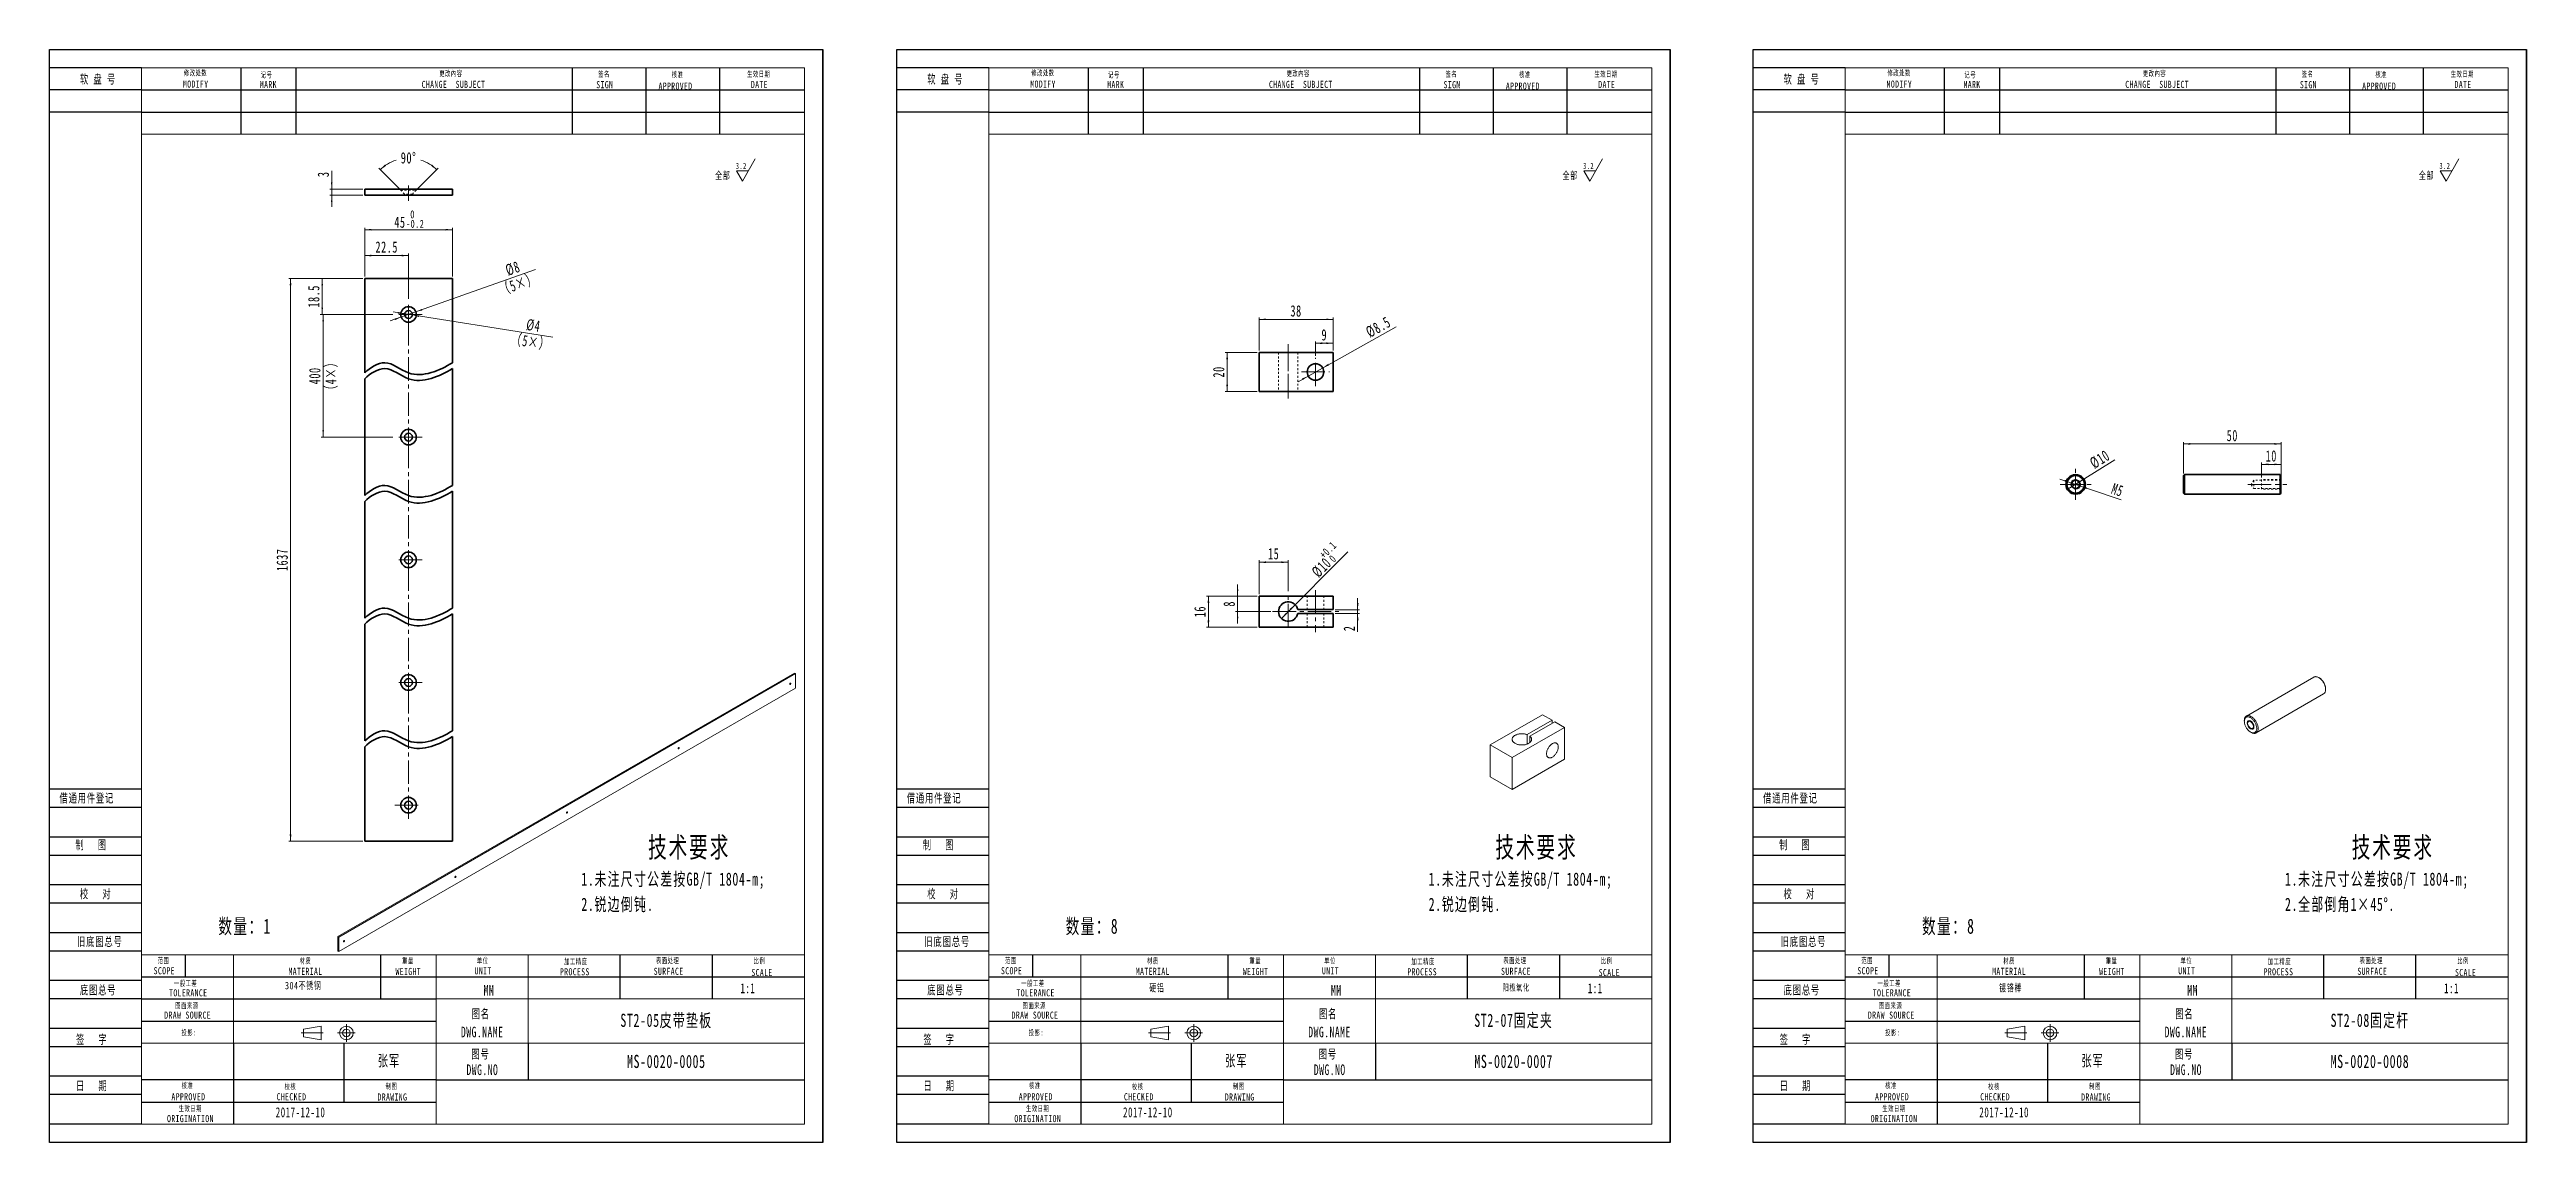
# Model space of a CAD drawing. Header units: millimetres. Extents: x 0 to 7581, y 0 to 561.
# Drawn here: x 1311 to 2582, y 0 to 561 of the extents above; entities that cross this region are included whole.
import ezdxf

# ---------------------------------------------------------------- set-up
doc = ezdxf.new("R2010")
doc.units = ezdxf.units.MM
for name, pattern in [('AD_LTYPE3 0 mm', [16, 11, -1, 1, -1, 1, -1]), ('AD_LTYPE6 0 mm', [12, 1, -1, 1, -1, 1, -1, 1, -1, 1, -1, 1, -1]), ('点画线', [18, 12, -2, 2, -2]), ('虚线', [2, 1, -1])]:
    doc.linetypes.add(name, pattern=pattern)
doc.layers.get('0').update_dxf_attribs({"lineweight": 35})
for name, color, linetype, lineweight in [('ACAD0', 7, 'Continuous', 0), ('ACADA-定位3-标高', 171, 'Continuous', 0), ('ACADA-构件3-柱砼', 9, 'Continuous', 0), ('ACADA-构件8-屋面', 7, 'Continuous', 0), ('EB0', 7, 'Continuous', 35), ('中心线层', 1, '点画线', 18), ('尺寸线层', 3, 'Continuous', 18), ('虚线层', 6, '虚线', 18)]:
    doc.layers.add(name, color=color, linetype=linetype, lineweight=lineweight)
doc.styles.add('标准', font='', dxfattribs={"width": 0.667})
doc.styles.get('标准').set_extended_font_data('宋体')
doc.dimstyles.new('标准', dxfattribs={"dimtxt": 5.779688, "dimasz": 3.5, "dimexe": 1, "dimexo": 1, "dimgap": 1.209086, "dimtad": 1, "dimdsep": 46, "dimtxsty": '标准', "dimblk": '_CAXARROW', "dimcen": 0, "dimdle": 6, "dimazin": 2, "dimtfac": 0.707107, "dimtdec": 3, "dimtmove": 0, "dimatfit": 3, "dimfxl": 1, "dimfrac": 2, "dimtolj": 1, "dimlwd": 18, "dimarcsym": 0})

msp = doc.modelspace()

# ---------------------------------------------------------------- texts
at = {"layer": 'ACADA-定位3-标高', "linetype": 'Continuous', "lineweight": 18, "line_spacing_factor": 1.15057, "style": '标准'}
for s, insert, char_height, width, attachment_point in [('\\T1.1;数量：1', (1397.588, 106.331), 7.7146, 38.95265, 7), ('\\T1.1;数量：8', (1832.458, 106.331), 7.7149, 39.4258, 7), ('\\T1.1;数量：8', (2271.934, 106.331), 7.7149, 39.4258, 7), ('\\T1.1;ST2-05皮带垫板', (1627.507, 62.364), 6.74297, 141.73595, 5), ('\\T1.1;ST2-07固定夹', (2062.377, 62.364), 6.74297, 141.73595, 5), ('\\T1.1;ST2-08固定杆', (2501.852, 62.364), 6.74297, 141.73595, 5), ('\\T1.1;MS-0020-0005', (1627.507, 41.576), 6.74297, 141.73595, 5), ('\\T1.1;MS-0020-0007', (2062.377, 41.576), 6.74297, 141.73595, 5), ('\\T1.1;MS-0020-0008', (2501.852, 41.576), 6.74297, 141.73595, 5), ('\\T1.1;2017-12-10', (1427.043, 12.895), 5.09884, 39.173, 7), ('\\T1.1;2017-12-10', (1861.913, 12.895), 5.09884, 39.173, 7), ('\\T1.1;2017-12-10', (2301.388, 12.895), 5.09884, 39.173, 7)]:
    msp.add_mtext(s, dxfattribs=dict(at, insert=insert, char_height=char_height, width=width, attachment_point=attachment_point))
at = {"layer": 'ACADA-定位3-标高', "linetype": 'AD_LTYPE3 0 mm', "lineweight": 0, "char_height": 5.0972, "width": 10.86809, "attachment_point": 7, "line_spacing_factor": 1.15057, "style": '标准'}
for insert in [(1665.548, 76.59), (2100.419, 76.59), (2539.894, 76.59)]:
    msp.add_mtext('\\T1.1;1:1', dxfattribs=dict(at, insert=insert))
at = {"layer": 'ACADA-构件8-屋面', "linetype": 'Continuous', "lineweight": 18, "line_spacing_factor": 1.15057, "style": '标准'}
for s, insert, char_height, width, attachment_point in [('\\T1.1;软 盘 号', (1326.546, 548.285), 4.55105, 24.99156, 1), ('\\T1.1;修改处数', (1385.89, 549.114), 2.9127, 20.72747, 5), ('\\T1.1;记号', (1422.366, 548.116), 2.9127, 14.51074, 5), ('\\T1.1;更改內容', (1516.936, 548.856), 2.9127, 39.39579, 5), ('\\T1.1;签名', (1595.532, 548.521), 2.9127, 14.51074, 5), ('\\T1.1;核准', (1633.261, 548.266), 2.9127, 18.65925, 5), ('\\T1.1;生效日期', (1674.939, 548.518), 2.9127, 16.57895, 5), ('\\T1.1;软 盘 号', (1761.416, 548.285), 4.55105, 24.99156, 1), ('\\T1.1;修改处数', (1820.76, 549.114), 2.9127, 20.72747, 5), ('\\T1.1;记号', (1857.236, 548.116), 2.9127, 14.51074, 5), ('\\T1.1;更改內容', (1951.806, 548.856), 2.9127, 39.39579, 5), ('\\T1.1;签名', (2030.402, 548.521), 2.9127, 14.51074, 5), ('\\T1.1;核准', (2068.131, 548.266), 2.9127, 18.65925, 5), ('\\T1.1;生效日期', (2109.81, 548.518), 2.9127, 16.57895, 5), ('\\T1.1;软 盘 号', (2200.891, 548.285), 4.55105, 24.99156, 1), ('\\T1.1;修改处数', (2260.235, 549.114), 2.9127, 20.72747, 5), ('\\T1.1;记号', (2296.711, 548.116), 2.9127, 14.51074, 5), ('\\T1.1;更改內容', (2391.282, 548.856), 2.9127, 39.39579, 5), ('\\T1.1;签名', (2469.877, 548.521), 2.9127, 14.51074, 5), ('\\T1.1;核准', (2507.606, 548.266), 2.9127, 18.65925, 5), ('\\T1.1;生效日期', (2549.285, 548.518), 2.9127, 16.57895, 5), ('\\T1.1;MODIFY', (1385.992, 543.49), 3.64084, 16.59104, 5), ('\\T1.1;MARK', (1423.275, 543.267), 3.6408, 12.44253, 5), ('\\T1.1;CHANGE  SUBJECT', (1518.291, 543.344), 3.64084, 35.25937, 5), ('\\T1.1;SIGN', (1595.917, 543.177), 3.6408, 12.44253, 5), ('\\T1.1;APPROVED', (1632.227, 542.467), 3.64084, 16.59104, 5), ('\\T1.1;DATE', (1675.307, 543.344), 3.6408, 12.44253, 5), ('\\T1.1;MODIFY', (1820.863, 543.49), 3.64084, 16.59104, 5), ('\\T1.1;MARK', (1858.145, 543.267), 3.6408, 12.44253, 5), ('\\T1.1;CHANGE  SUBJECT', (1953.161, 543.344), 3.64084, 35.25937, 5), ('\\T1.1;SIGN', (2030.787, 543.177), 3.6408, 12.44253, 5), ('\\T1.1;APPROVED', (2067.097, 542.467), 3.64084, 16.59104, 5), ('\\T1.1;DATE', (2110.177, 543.344), 3.6408, 12.44253, 5), ('\\T1.1;MODIFY', (2260.338, 543.49), 3.64084, 16.59104, 5), ('\\T1.1;MARK', (2297.621, 543.267), 3.6408, 12.44253, 5), ('\\T1.1;CHANGE  SUBJECT', (2392.636, 543.344), 3.64084, 35.25937, 5), ('\\T1.1;SIGN', (2470.262, 543.177), 3.6408, 12.44253, 5), ('\\T1.1;APPROVED', (2506.572, 542.467), 3.64084, 16.59104, 5), ('\\T1.1;DATE', (2549.652, 543.344), 3.6408, 12.44253, 5), ('\\T1.1;借通用件登记', (1316.059, 179.11), 4.55105, 42.94074, 1), ('\\T1.1;借通用件登记', (1750.93, 179.11), 4.55105, 42.94074, 1), ('\\T1.1;借通用件登记', (2190.405, 179.11), 4.55105, 42.94074, 1), ('\\T1.1;制   图', (1324.254, 155.128), 4.55105, 24.99156, 1), ('\\T1.1;制   图', (1759.124, 155.128), 4.55105, 24.99156, 1), ('\\T1.1;制   图', (2198.599, 155.128), 4.55105, 24.99156, 1), ('\\T1.1;校   对', (1326.546, 129.942), 4.55105, 24.99156, 1), ('\\T1.1;校   对', (1761.416, 129.942), 4.55105, 24.99156, 1), ('\\T1.1;校   对', (2200.891, 129.942), 4.55105, 24.99156, 1), ('\\T1.1;旧底图总号', (1325.081, 105.419), 4.55105, 71.28793, 1), ('\\T1.1;旧底图总号', (1759.952, 105.419), 4.55105, 71.28793, 1), ('\\T1.1;旧底图总号', (2199.427, 105.419), 4.55105, 71.28793, 1), ('\\T1.1;SCOPE', (1369.859, 88.179), 3.64084, 10.49631, 5), ('\\T1.1;范围', (1369.465, 93.271), 2.9127, 9.1903, 5), ('\\T1.1;MATERIAL', (1442.315, 87.895), 3.64084, 15.39209, 5), ('\\T1.1;材质', (1442.308, 93.143), 2.9127, 15.00191, 5), ('\\T1.1;WEIGHT', (1495.063, 87.823), 3.64084, 15.29033, 5), ('\\T1.1;重量', (1494.888, 93.156), 2.9127, 16.93912, 5), ('\\T1.1;UNIT', (1533.493, 88.156), 3.6408, 11.00889, 5), ('\\T1.1;单位', (1533.271, 93.24), 2.9127, 13.06471, 5), ('\\T1.1;PROCESS', (1580.559, 87.631), 3.64084, 14.67599, 5), ('\\T1.1;加工精度', (1581.038, 92.758), 2.9127, 18.38439, 5), ('\\T1.1;表面处理', (1628.174, 93.309), 2.9127, 18.38439, 5), ('\\T1.1;SURFACE', (1628.686, 87.889), 3.64084, 14.57424, 5), ('\\T1.1;SCALE', (1676.62, 87.266), 3.64084, 15.13391, 5), ('\\T1.1;比例', (1675.275, 93.184), 2.9127, 16.69126, 5), ('\\T1.1;SCOPE', (1804.73, 88.179), 3.64084, 10.49631, 5), ('\\T1.1;范围', (1804.335, 93.271), 2.9127, 9.1903, 5), ('\\T1.1;MATERIAL', (1877.186, 87.895), 3.64084, 15.39209, 5), ('\\T1.1;材质', (1877.178, 93.143), 2.9127, 15.00191, 5), ('\\T1.1;WEIGHT', (1929.933, 87.823), 3.64084, 15.29033, 5), ('\\T1.1;重量', (1929.758, 93.156), 2.9127, 16.93912, 5), ('\\T1.1;UNIT', (1968.363, 88.156), 3.6408, 11.00889, 5), ('\\T1.1;单位', (1968.141, 93.24), 2.9127, 13.06471, 5), ('\\T1.1;PROCESS', (2015.429, 87.631), 3.64084, 14.67599, 5), ('\\T1.1;加工精度', (2015.908, 92.758), 2.9127, 18.38439, 5), ('\\T1.1;表面处理', (2063.045, 93.309), 2.9127, 18.38439, 5), ('\\T1.1;SURFACE', (2063.557, 87.889), 3.64084, 14.57424, 5), ('\\T1.1;SCALE', (2111.49, 87.266), 3.64084, 15.13391, 5), ('\\T1.1;比例', (2110.146, 93.184), 2.9127, 16.69126, 5), ('\\T1.1;SCOPE', (2244.205, 88.179), 3.64084, 10.49631, 5), ('\\T1.1;范围', (2243.81, 93.271), 2.9127, 9.1903, 5), ('\\T1.1;MATERIAL', (2316.661, 87.895), 3.64084, 15.39209, 5), ('\\T1.1;材质', (2316.653, 93.143), 2.9127, 15.00191, 5), ('\\T1.1;WEIGHT', (2369.409, 87.823), 3.64084, 15.29033, 5), ('\\T1.1;重量', (2369.233, 93.156), 2.9127, 16.93912, 5), ('\\T1.1;UNIT', (2407.838, 88.156), 3.6408, 11.00889, 5), ('\\T1.1;单位', (2407.617, 93.24), 2.9127, 13.06471, 5), ('\\T1.1;PROCESS', (2454.904, 87.631), 3.64084, 14.67599, 5), ('\\T1.1;加工精度', (2455.383, 92.758), 2.9127, 18.38439, 5), ('\\T1.1;表面处理', (2502.52, 93.309), 2.9127, 18.38439, 5), ('\\T1.1;SURFACE', (2503.032, 87.889), 3.64084, 14.57424, 5), ('\\T1.1;SCALE', (2550.965, 87.266), 3.64084, 15.13391, 5), ('\\T1.1;比例', (2549.621, 93.184), 2.9127, 16.69126, 5), ('\\T1.1;底图总号', (1326.546, 80.562), 4.5511, 24.99156, 1), ('\\T1.1;TOLERANCE', (1382.171, 76.814), 3.64084, 18.44864, 5), ('\\T1.1;一般工差', (1380.785, 81.591), 2.9127, 20.32159, 5), ('\\T1.1;   MM', (1532.379, 78.184), 5.46126, 22.34339, 5), ('\\T1.1;底图总号', (1761.416, 80.562), 4.5511, 24.99156, 1), ('\\T1.1;TOLERANCE', (1817.041, 76.814), 3.64084, 18.44864, 5), ('\\T1.1;一般工差', (1815.656, 81.591), 2.9127, 20.32159, 5), ('\\T1.1;   MM', (1967.25, 78.184), 5.46126, 22.34339, 5), ('\\T1.1;底图总号', (2200.891, 80.562), 4.5511, 24.99156, 1), ('\\T1.1;TOLERANCE', (2256.517, 76.814), 3.64084, 18.44864, 5), ('\\T1.1;一般工差', (2255.131, 81.591), 2.9127, 20.32159, 5), ('\\T1.1;   MM', (2406.725, 78.184), 5.46126, 22.34339, 5), ('\\T1.1;图面来源', (1381.476, 70.151), 2.9127, 24.196, 5), ('\\T1.1;图名', (1532.247, 65.83), 4.5511, 13.78546, 5), ('\\T1.1;图面来源', (1816.347, 70.151), 2.9127, 24.196, 5), ('\\T1.1;图名', (1967.117, 65.83), 4.5511, 13.78546, 5), ('\\T1.1;图面来源', (2255.822, 70.151), 2.9127, 24.196, 5), ('\\T1.1;图名', (2406.593, 65.83), 4.5511, 13.78546, 5), ('\\T1.1;签   字', (1324.565, 55.194), 4.55105, 24.99156, 1), ('\\T1.1;投影:', (1382.536, 56.283), 2.9127, 108.913, 5), ('\\T1.1;签   字', (1759.435, 55.194), 4.55105, 24.99156, 1), ('\\T1.1;投影:', (1817.407, 56.283), 2.9127, 108.913, 5), ('\\T1.1;签   字', (2198.911, 55.194), 4.55105, 24.99156, 1), ('\\T1.1;投影:', (2256.882, 56.283), 2.9127, 108.913, 5), ('\\T1.1;张军', (1485.177, 41.665), 5.772, 75.59251, 5), ('\\T1.1;图号', (1532.115, 45.122), 4.5511, 22.50287, 5), ('\\T1.1;张军', (1920.047, 41.665), 5.772, 75.59251, 5), ('\\T1.1;图号', (1966.985, 45.122), 4.5511, 22.50287, 5), ('\\T1.1;张军', (2359.523, 41.665), 5.772, 75.59251, 5), ('\\T1.1;图号', (2406.461, 45.122), 4.5511, 22.50287, 5), ('\\T1.1;日   期', (1324.565, 31.382), 4.55105, 24.99156, 1), ('\\T1.1;核准', (1381.695, 29.074), 2.9127, 16.93912, 5), ('\\T1.1;校核', (1434.544, 28.576), 2.9127, 15.00191, 5), ('\\T1.1;制图', (1486.418, 28.702), 2.9127, 18.87632, 5), ('\\T1.1;日   期', (1759.435, 31.382), 4.55105, 24.99156, 1), ('\\T1.1;核准', (1816.565, 29.074), 2.9127, 16.93912, 5), ('\\T1.1;校核', (1869.415, 28.576), 2.9127, 15.00191, 5), ('\\T1.1;制图', (1921.288, 28.702), 2.9127, 18.87632, 5), ('\\T1.1;日   期', (2198.911, 31.382), 4.55105, 24.99156, 1), ('\\T1.1;核准', (2256.04, 29.074), 2.9127, 16.93912, 5), ('\\T1.1;校核', (2308.89, 28.576), 2.9127, 15.00191, 5), ('\\T1.1;制图', (2360.764, 28.702), 2.9127, 18.87632, 5), ('\\T1.1;ORIGINATION', (1383.264, 12.239), 3.64084, 20.5743, 5), ('\\T1.1;APPROVED', (1382.234, 23.463), 3.64084, 17.02023, 5), ('\\T1.1;生效日期', (1383.228, 17.29), 2.9127, 24.196, 5), ('\\T1.1;CHECKED', (1435.131, 23.463), 3.64084, 14.67599, 5), ('\\T1.1;DRAWING', (1486.931, 23.338), 3.64084, 14.1672, 5), ('\\T1.1;ORIGINATION', (1818.134, 12.239), 3.64084, 20.5743, 5), ('\\T1.1;APPROVED', (1817.104, 23.463), 3.64084, 17.02023, 5), ('\\T1.1;生效日期', (1818.099, 17.29), 2.9127, 24.196, 5), ('\\T1.1;CHECKED', (1870.001, 23.463), 3.64084, 14.67599, 5), ('\\T1.1;DRAWING', (1921.802, 23.338), 3.64084, 14.1672, 5), ('\\T1.1;ORIGINATION', (2257.609, 12.239), 3.64084, 20.5743, 5), ('\\T1.1;APPROVED', (2256.579, 23.463), 3.64084, 17.02023, 5), ('\\T1.1;生效日期', (2257.574, 17.29), 2.9127, 24.196, 5), ('\\T1.1;CHECKED', (2309.477, 23.463), 3.64084, 14.67599, 5), ('\\T1.1;DRAWING', (2361.277, 23.338), 3.64084, 14.1672, 5)]:
    msp.add_mtext(s, dxfattribs=dict(at, insert=insert, char_height=char_height, width=width, attachment_point=attachment_point))
at = {"layer": '尺寸线层', "linetype": 'Continuous', "lineweight": 18, "line_spacing_factor": 1.15057, "style": '标准'}
for s, insert, char_height, width, attachment_point in [('\\T1.1;技术要求', (1618.114, 156.922), 10.5373, 72.72313, 1), ('\\T1.1;技术要求', (2052.984, 156.922), 10.5373, 72.72313, 1), ('\\T1.1;技术要求', (2492.46, 156.922), 10.5373, 72.72313, 1), ('\\T1.1;1.未注尺寸公差按GB/T 1804-m;\\P2.锐边倒钝.', (1583.884, 138.634), 6.74297, 128.95196, 1), ('\\T1.1;1.未注尺寸公差按GB/T 1804-m;\\P2.锐边倒钝.', (2018.754, 138.634), 6.74297, 128.95196, 1), ('\\T1.1;1.未注尺寸公差按GB/T 1804-m;\\P2.全部倒角1×45%%D.', (2458.23, 138.634), 6.74297, 128.95196, 1), ('\\T1.1;304不锈钢', (1441.202, 80.37), 3.84831, 40.53202, 5), ('\\T1.1;硬铝', (1879.275, 79.192), 3.8483, 40.53202, 5), ('\\T1.1;阳极氧化', (2063.672, 79.372), 3.3715, 47.24532, 5), ('\\T1.1;镀铬棒', (2317.456, 79.192), 3.8483, 40.53202, 5), ('\\T1.1;DRAW SOURCE', (1381.847, 65.389), 3.64084, 47.21285, 5), ('\\T1.1;DRAW SOURCE', (1816.718, 65.389), 3.64084, 47.21285, 5), ('\\T1.1;DRAW SOURCE', (2256.193, 65.389), 3.64084, 47.21285, 5), ('\\T1.1;DWG.NAME', (1533.016, 56.694), 5.46126, 47.24532, 5), ('\\T1.1;DWG.NAME', (1967.886, 56.694), 5.46126, 47.24532, 5), ('\\T1.1;DWG.NAME', (2407.362, 56.694), 5.46126, 47.24532, 5), ('\\T1.1;DWG.NO', (1533.115, 37.33), 5.46126, 47.44838, 5), ('\\T1.1;DWG.NO', (1967.985, 37.33), 5.46126, 47.44838, 5), ('\\T1.1;DWG.NO', (2407.46, 37.33), 5.46126, 47.44838, 5)]:
    msp.add_mtext(s, dxfattribs=dict(at, insert=insert, char_height=char_height, width=width, attachment_point=attachment_point))

# ---------------------------------------------------------------- blocks, each defined once
blk = doc.blocks.new('*X5')
at = {"layer": '尺寸线层', "linetype": 'Continuous', "lineweight": 18}
for p, q in [((3.5, 3.8), (9.5, 3.8)), ((6.5, -1.4), (3.5, 3.8)), ((6.5, -1.4), (13.1, 10.1))]:
    blk.add_line(p, q, dxfattribs=at)
at = {"layer": '尺寸线层', "linetype": 'Continuous', "lineweight": 18, "line_spacing_factor": 1.15057, "style": '标准'}
for s, insert, char_height, width, attachment_point in [('\\T1.1;全部', (-3.5, 1.3), 3.85, 17.164, 5), ('\\T1.1;3.2', (8.7, 6.4), 3.12, 6.818, 6)]:
    blk.add_mtext(s, dxfattribs=dict(at, insert=insert, char_height=char_height, width=width, attachment_point=attachment_point))
blk = doc.blocks.new('*X9')
at = {"layer": 'EB0', "linetype": 'Continuous', "lineweight": 18}
for points in [[(1450.9, 443.7), (1450.5, 440.2), (1451.3, 440.2)], [(1450.9, 425.2), (1450.5, 428.7), (1451.3, 428.7)]]:
    blk.add_hatch(color=0, dxfattribs=at).paths.add_polyline_path(points, flags=0)
at = {"layer": 'EB0', "color": 0, "linetype": 'Continuous', "lineweight": 18}
for p, q in [((1471.7, 443.7), (1449.9, 443.7)), ((1450.9, 425.2), (1450.9, 443.7)), ((1487.2, 425.2), (1449.9, 425.2))]:
    blk.add_line(p, q, dxfattribs=at)
at = {"layer": 'EB0', "color": 0, "linetype": 'Continuous', "lineweight": 18, "insert": (1446.6, 434.5), "char_height": 5.78, "width": 17.168, "attachment_point": 5, "rotation": 90, "line_spacing_factor": 1.15057, "style": '标准'}
blk.add_mtext('\\T1.1;18.5', dxfattribs=at)
blk = doc.blocks.new('_CAXARROW')
blk.add_hatch(color=0).paths.add_polyline_path([(0, 0), (-1, 0.125), (-1, -0.125)], flags=0)
blk = doc.blocks.new('*X10')
at = {"layer": 'EB0', "linetype": 'Continuous', "lineweight": 18}
for points in [[(1451.4, 425.2), (1451, 421.7), (1451.8, 421.7)], [(1451.4, 362.2), (1451, 365.7), (1451.8, 365.7)]]:
    blk.add_hatch(color=0, dxfattribs=at).paths.add_polyline_path(points, flags=0)
at = {"layer": 'EB0', "color": 0, "linetype": 'Continuous', "lineweight": 18}
for p, q in [((1487.2, 425.2), (1450.4, 425.2)), ((1451.4, 362.2), (1451.4, 425.2)), ((1487.2, 362.2), (1450.4, 362.2))]:
    blk.add_line(p, q, dxfattribs=at)
at = {"layer": 'EB0', "color": 0, "linetype": 'Continuous', "lineweight": 18, "char_height": 5.78, "attachment_point": 5, "rotation": 90, "line_spacing_factor": 1.15057, "style": '标准'}
for s, insert, width in [('\\T1.1;400', (1447.1, 393.7), 12.741), ('\\T1.1;（4×）', (1455.7, 393.7), 25.36)]:
    blk.add_mtext(s, dxfattribs=dict(at, insert=insert, width=width))
blk = doc.blocks.new('*X11')
at = {"layer": 'EB0', "linetype": 'Continuous', "lineweight": 18}
for points in [[(1434.7, 443.7), (1435.1, 440.2), (1434.2, 440.2)], [(1434.7, 154.7), (1435.1, 158.2), (1434.2, 158.2)]]:
    blk.add_hatch(color=0, dxfattribs=at).paths.add_polyline_path(points, flags=0)
at = {"layer": 'EB0', "color": 0, "linetype": 'Continuous', "lineweight": 18}
for p, q in [((1471.7, 443.7), (1433.7, 443.7)), ((1434.7, 443.7), (1434.7, 154.7)), ((1471.7, 154.7), (1433.7, 154.7))]:
    blk.add_line(p, q, dxfattribs=at)
at = {"layer": 'EB0', "color": 0, "linetype": 'Continuous', "lineweight": 18, "insert": (1430.4, 299.2), "char_height": 5.78, "width": 17.2, "attachment_point": 5, "rotation": 90, "line_spacing_factor": 1.15057, "style": '标准'}
blk.add_mtext('\\T1.1;1637', dxfattribs=at)
blk = doc.blocks.new('*X12')
at = {"layer": 'EB0', "linetype": 'Continuous', "lineweight": 18}
for points in [[(1491.4, 423.9), (1488.3, 422.3), (1488, 423.1)], [(1499, 426.6), (1502.4, 427.3), (1502.1, 428.1)]]:
    blk.add_hatch(color=0, dxfattribs=at).paths.add_polyline_path(points, flags=0)
at = {"layer": 'EB0', "color": 0, "linetype": 'Continuous', "lineweight": 18}
blk.add_line((1560.3, 448.3), (1485.8, 421.9), dxfattribs=at)
at = {"layer": 'EB0', "color": 0, "linetype": 'Continuous', "lineweight": 18, "char_height": 5.78, "attachment_point": 5, "rotation": 19.541, "line_spacing_factor": 1.15057, "style": '标准'}
for s, insert, width in [('\\T1.1;（5×）', (1551.6, 440.6), 28.864), ('\\T1.1;%%C8', (1548.7, 448.8), 11.23)]:
    blk.add_mtext(s, dxfattribs=dict(at, insert=insert, width=width))
blk = doc.blocks.new('*X13')
at = {"layer": 'EB0', "linetype": 'Continuous', "lineweight": 18}
for points in [[(1493.2, 425.5), (1489.7, 425.6), (1489.8, 426.5)], [(1497.2, 424.9), (1500.6, 423.9), (1500.7, 424.8)]]:
    blk.add_hatch(color=0, dxfattribs=at).paths.add_polyline_path(points, flags=0)
at = {"layer": 'EB0', "color": 0, "linetype": 'Continuous', "lineweight": 18}
blk.add_line((1569.3, 413.5), (1487.3, 426.5), dxfattribs=at)
at = {"layer": 'EB0', "color": 0, "linetype": 'Continuous', "lineweight": 18, "char_height": 5.78, "attachment_point": 5, "rotation": 351.0184, "line_spacing_factor": 1.15057, "style": '标准'}
for s, insert, width in [('\\T1.1;%%C4', (1559.3, 419.5), 9.716), ('\\T1.1;（5×）', (1557.9, 410.9), 26.92)]:
    blk.add_mtext(s, dxfattribs=dict(at, insert=insert, width=width))
blk = doc.blocks.new('*X14')
at = {"layer": 'EB0', "linetype": 'Continuous', "lineweight": 18}
for points in [[(1480.7, 499.6), (1483.6, 501.5), (1483.1, 502.2)], [(1509.7, 499.6), (1506.8, 501.5), (1507.3, 502.2)]]:
    blk.add_hatch(color=0, dxfattribs=at).paths.add_polyline_path(points, flags=0)
at = {"layer": 'EB0', "color": 0, "linetype": 'Continuous', "lineweight": 18}
for p, q in [((1491.2, 489), (1480, 500.3)), ((1499.2, 489), (1510.4, 500.3))]:
    blk.add_line(p, q, dxfattribs=at)
for start, end in [(108.1149, 135), (45, 71.8851)]:
    blk.add_arc((1495.2, 485), 20.5, start, end, dxfattribs=at)
at = {"layer": 'EB0', "color": 0, "linetype": 'Continuous', "lineweight": 18, "insert": (1495.2, 505.6), "char_height": 5.78, "width": 12.034, "attachment_point": 5, "line_spacing_factor": 1.15057, "style": '标准'}
blk.add_mtext('\\T1.1;90%%D', dxfattribs=at)
blk = doc.blocks.new('*X15')
at = {"layer": 'EB0', "linetype": 'Continuous', "lineweight": 18}
for points in [[(1455.8, 489.5), (1455.4, 493), (1456.2, 493)], [(1455.8, 486.5), (1455.4, 483), (1456.2, 483)]]:
    blk.add_hatch(color=0, dxfattribs=at).paths.add_polyline_path(points, flags=0)
at = {"layer": 'EB0', "color": 0, "linetype": 'Continuous', "lineweight": 18}
for p, q in [((1455.8, 480.5), (1455.8, 498.9)), ((1471.7, 489.5), (1454.8, 489.5)), ((1471.7, 486.5), (1454.8, 486.5))]:
    blk.add_line(p, q, dxfattribs=at)
at = {"layer": 'EB0', "color": 0, "linetype": 'Continuous', "lineweight": 18, "insert": (1451.5, 497.2), "char_height": 5.78, "width": 3.598, "attachment_point": 5, "rotation": 90, "line_spacing_factor": 1.15057, "style": '标准'}
blk.add_mtext('\\T1.1;3', dxfattribs=at)
blk = doc.blocks.new('*X16')
at = {"layer": 'EB0', "linetype": 'Continuous', "lineweight": 18}
for points in [[(1472.7, 455.5), (1476.2, 455), (1476.2, 455.9)], [(1495.2, 455.5), (1491.7, 455), (1491.7, 455.9)]]:
    blk.add_hatch(color=0, dxfattribs=at).paths.add_polyline_path(points, flags=0)
at = {"layer": 'EB0', "color": 0, "linetype": 'Continuous', "lineweight": 18}
for p, q in [((1472.7, 444.7), (1472.7, 456.5)), ((1495.2, 455.5), (1472.7, 455.5)), ((1495.2, 433.2), (1495.2, 456.5))]:
    blk.add_line(p, q, dxfattribs=at)
at = {"layer": 'EB0', "color": 0, "linetype": 'Continuous', "lineweight": 18, "insert": (1484, 459.8), "char_height": 5.78, "width": 17.168, "attachment_point": 5, "line_spacing_factor": 1.15057, "style": '标准'}
blk.add_mtext('\\T1.1;22.5', dxfattribs=at)
blk = doc.blocks.new('*X214')
at = {"color": 0, "char_height": 5.78, "attachment_point": 1, "line_spacing_factor": 1.15057, "style": '标准'}
for s, insert, width in [('\\T1.1;45', (1487.9, 475.5), 29.503), ('\\T1.1;{\\H0.707107x;-0.2}', (1493.9, 473.8), 16.671), ('\\T1.1;{\\H0.707107x;0}', (1496.1, 478.7), 16.671)]:
    blk.add_mtext(s, dxfattribs=dict(at, insert=insert, width=width))
blk = doc.blocks.new('*X213')
at = {"layer": '尺寸线层', "linetype": 'Continuous', "lineweight": 18}
for points in [[(1472.7, 468.7), (1476.2, 469.2), (1476.2, 468.3)], [(1517.7, 468.7), (1514.2, 469.2), (1514.2, 468.3)]]:
    blk.add_hatch(color=0, dxfattribs=at).paths.add_polyline_path(points, flags=0)
at = {"layer": '尺寸线层', "color": 0, "linetype": 'Continuous', "lineweight": 18}
for p, q in [((1472.7, 444.7), (1472.7, 469.7)), ((1472.7, 468.7), (1517.7, 468.7)), ((1517.7, 444.7), (1517.7, 469.7))]:
    blk.add_line(p, q, dxfattribs=at)
blk.add_blockref('*X214', (0, 0), dxfattribs=at)
blk = doc.blocks.new('*X6')
at = {"layer": '尺寸线层', "linetype": 'Continuous', "lineweight": 18}
for p, q in [((3.5, 3.8), (9.5, 3.8)), ((6.5, -1.4), (3.5, 3.8)), ((6.5, -1.4), (13.1, 10.1))]:
    blk.add_line(p, q, dxfattribs=at)
at = {"layer": '尺寸线层', "linetype": 'Continuous', "lineweight": 18, "line_spacing_factor": 1.15057, "style": '标准'}
for s, insert, char_height, width, attachment_point in [('\\T1.1;全部', (-3.5, 1.3), 3.85, 17.164, 5), ('\\T1.1;3.2', (8.7, 6.4), 3.12, 6.818, 6)]:
    blk.add_mtext(s, dxfattribs=dict(at, insert=insert, char_height=char_height, width=width, attachment_point=attachment_point))
blk = doc.blocks.new('*X59')
at = {"layer": '尺寸线层', "linetype": 'Continuous', "lineweight": 18}
for points in [[(1931.7, 422.7), (1935.2, 423.1), (1935.2, 422.3)], [(1969.7, 422.7), (1966.2, 423.1), (1966.2, 422.3)]]:
    blk.add_hatch(color=0, dxfattribs=at).paths.add_polyline_path(points, flags=0)
at = {"layer": '尺寸线层', "color": 0, "linetype": 'Continuous', "lineweight": 18}
for p, q in [((1931.7, 406.7), (1931.7, 423.7)), ((1931.7, 422.7), (1969.7, 422.7)), ((1969.7, 406.7), (1969.7, 423.7))]:
    blk.add_line(p, q, dxfattribs=at)
at = {"layer": '尺寸线层', "color": 0, "linetype": 'Continuous', "lineweight": 18, "insert": (1950.7, 427), "char_height": 5.78, "width": 8.153, "attachment_point": 5, "line_spacing_factor": 1.15057, "style": '标准'}
blk.add_mtext('\\T1.1;38', dxfattribs=at)
blk = doc.blocks.new('*X60')
at = {"layer": '尺寸线层', "linetype": 'Continuous', "lineweight": 18}
for points in [[(1915.3, 405.7), (1914.9, 402.2), (1915.8, 402.2)], [(1915.3, 385.7), (1914.9, 389.2), (1915.8, 389.2)]]:
    blk.add_hatch(color=0, dxfattribs=at).paths.add_polyline_path(points, flags=0)
at = {"layer": '尺寸线层', "color": 0, "linetype": 'Continuous', "lineweight": 18}
for p, q in [((1930.7, 405.7), (1914.3, 405.7)), ((1915.3, 385.7), (1915.3, 405.7)), ((1930.7, 385.7), (1914.3, 385.7))]:
    blk.add_line(p, q, dxfattribs=at)
at = {"layer": '尺寸线层', "color": 0, "linetype": 'Continuous', "lineweight": 18, "insert": (1911, 395.7), "char_height": 5.78, "width": 8.218, "attachment_point": 5, "rotation": 90, "line_spacing_factor": 1.15057, "style": '标准'}
blk.add_mtext('\\T1.1;20', dxfattribs=at)
blk = doc.blocks.new('*X61')
at = {"layer": '尺寸线层', "linetype": 'Continuous', "lineweight": 18}
for points in [[(1960.7, 410.4), (1964.2, 410.9), (1964.2, 410)], [(1969.7, 410.4), (1966.2, 410.9), (1966.2, 410)]]:
    blk.add_hatch(color=0, dxfattribs=at).paths.add_polyline_path(points, flags=0)
at = {"layer": '尺寸线层', "color": 0, "linetype": 'Continuous', "lineweight": 18}
for p, q in [((1960.7, 403.9), (1960.7, 411.4)), ((1960.7, 410.4), (1969.7, 410.4)), ((1969.7, 406.7), (1969.7, 411.4))]:
    blk.add_line(p, q, dxfattribs=at)
at = {"layer": '尺寸线层', "color": 0, "linetype": 'Continuous', "lineweight": 18, "insert": (1965.2, 414.7), "char_height": 5.78, "width": 3.662, "attachment_point": 5, "line_spacing_factor": 1.15057, "style": '标准'}
blk.add_mtext('\\T1.1;9', dxfattribs=at)
blk = doc.blocks.new('*X62')
at = {"layer": '尺寸线层', "linetype": 'Continuous', "lineweight": 18}
for points in [[(1964.4, 397.8), (1967.7, 399.1), (1967.2, 399.9)], [(1957, 393.6), (1954.1, 391.5), (1953.7, 392.3)]]:
    blk.add_hatch(color=0, dxfattribs=at).paths.add_polyline_path(points, flags=0)
at = {"layer": '尺寸线层', "color": 0, "linetype": 'Continuous', "lineweight": 18}
blk.add_line((2002, 418.9), (1951.8, 390.7), dxfattribs=at)
at = {"layer": '尺寸线层', "color": 0, "linetype": 'Continuous', "lineweight": 18, "insert": (1992.9, 418.7), "char_height": 5.78, "width": 22.04, "attachment_point": 5, "rotation": 29.3355, "line_spacing_factor": 1.15057, "style": '标准'}
blk.add_mtext('\\T1.1;%%C8.5', dxfattribs=at)
blk = doc.blocks.new('*X63')
at = {"layer": '尺寸线层', "linetype": 'Continuous', "lineweight": 18}
for points in [[(1905.7, 280.6), (1905.3, 277.1), (1906.2, 277.1)], [(1905.7, 264.6), (1905.3, 268.1), (1906.2, 268.1)]]:
    blk.add_hatch(color=0, dxfattribs=at).paths.add_polyline_path(points, flags=0)
at = {"layer": '尺寸线层', "color": 0, "linetype": 'Continuous', "lineweight": 18}
for p, q in [((1930.7, 280.6), (1904.7, 280.6)), ((1905.7, 264.6), (1905.7, 280.6)), ((1930.7, 264.6), (1904.7, 264.6))]:
    blk.add_line(p, q, dxfattribs=at)
at = {"layer": '尺寸线层', "color": 0, "linetype": 'Continuous', "lineweight": 18, "insert": (1901.4, 272.6), "char_height": 5.78, "width": 8.186, "attachment_point": 5, "rotation": 90, "line_spacing_factor": 1.15057, "style": '标准'}
blk.add_mtext('\\T1.1;16', dxfattribs=at)
blk = doc.blocks.new('*X64')
at = {"layer": '尺寸线层', "linetype": 'Continuous', "lineweight": 18}
for points in [[(1920.7, 280.6), (1920.3, 284.1), (1921.1, 284.1)], [(1920.7, 272.6), (1920.3, 269.1), (1921.1, 269.1)]]:
    blk.add_hatch(color=0, dxfattribs=at).paths.add_polyline_path(points, flags=0)
at = {"layer": '尺寸线层', "color": 0, "linetype": 'Continuous', "lineweight": 18}
for p, q in [((1930.7, 280.6), (1919.7, 280.6)), ((1920.7, 266.6), (1920.7, 286.6)), ((1937.7, 272.6), (1919.7, 272.6))]:
    blk.add_line(p, q, dxfattribs=at)
at = {"layer": '尺寸线层', "color": 0, "linetype": 'Continuous', "lineweight": 18, "insert": (1916.4, 276.6), "char_height": 5.78, "width": 3.63, "attachment_point": 5, "rotation": 90, "line_spacing_factor": 1.15057, "style": '标准'}
blk.add_mtext('\\T1.1;8', dxfattribs=at)
blk = doc.blocks.new('*X65')
at = {"layer": '尺寸线层', "linetype": 'Continuous', "lineweight": 18}
for points in [[(1931.7, 298), (1935.2, 298.4), (1935.2, 297.5)], [(1946.7, 298), (1943.2, 298.4), (1943.2, 297.5)]]:
    blk.add_hatch(color=0, dxfattribs=at).paths.add_polyline_path(points, flags=0)
at = {"layer": '尺寸线层', "color": 0, "linetype": 'Continuous', "lineweight": 18}
for p, q in [((1931.7, 281.6), (1931.7, 299)), ((1931.7, 298), (1946.7, 298)), ((1946.7, 283.1), (1946.7, 299))]:
    blk.add_line(p, q, dxfattribs=at)
at = {"layer": '尺寸线层', "color": 0, "linetype": 'Continuous', "lineweight": 18, "insert": (1939.2, 302.3), "char_height": 5.78, "width": 8.121, "attachment_point": 5, "line_spacing_factor": 1.15057, "style": '标准'}
blk.add_mtext('\\T1.1;15', dxfattribs=at)
blk = doc.blocks.new('*X67')
at = {"color": 0, "char_height": 5.78, "attachment_point": 1, "rotation": 45.229, "line_spacing_factor": 1.15057, "style": '标准'}
for s, insert, width in [('\\T1.1;{\\H0.707107x;+0.1}', (1962.3, 302.4), 16.671), ('\\T1.1;%%C10', (1958.1, 293.8), 35.577), ('\\T1.1;{\\H0.707107x;0}', (1967.2, 300.5), 16.671)]:
    blk.add_mtext(s, dxfattribs=dict(at, insert=insert, width=width))
blk = doc.blocks.new('*X66')
at = {"layer": '尺寸线层', "linetype": 'Continuous', "lineweight": 18}
for points in [[(1943.2, 269.1), (1945.9, 271.3), (1945.3, 271.9)], [(1950.2, 276.2), (1948.1, 273.4), (1947.4, 274)]]:
    blk.add_hatch(color=0, dxfattribs=at).paths.add_polyline_path(points, flags=0)
at = {"layer": '尺寸线层', "color": 0, "linetype": 'Continuous', "lineweight": 18}
blk.add_line((1977.2, 303.4), (1943.2, 269.1), dxfattribs=at)
blk.add_blockref('*X67', (0, 0), dxfattribs=at)
blk = doc.blocks.new('*X82')
at = {"layer": '尺寸线层', "linetype": 'Continuous', "lineweight": 18}
for points in [[(1982.3, 273.6), (1981.9, 277.1), (1982.8, 277.1)], [(1982.3, 271.6), (1981.9, 268.1), (1982.8, 268.1)]]:
    blk.add_hatch(color=0, dxfattribs=at).paths.add_polyline_path(points, flags=0)
at = {"layer": '尺寸线层', "color": 0, "linetype": 'Continuous', "lineweight": 18}
for p, q in [((1970.7, 273.6), (1983.3, 273.6)), ((1970.7, 271.6), (1983.3, 271.6)), ((1982.3, 262.3), (1982.3, 279.6))]:
    blk.add_line(p, q, dxfattribs=at)
at = {"layer": '尺寸线层', "color": 0, "linetype": 'Continuous', "lineweight": 18, "insert": (1978, 264), "char_height": 5.78, "width": 3.598, "attachment_point": 5, "rotation": 90, "line_spacing_factor": 1.15057, "style": '标准'}
blk.add_mtext('\\T1.1;2', dxfattribs=at)
blk = doc.blocks.new('*X7')
at = {"layer": '尺寸线层', "linetype": 'Continuous', "lineweight": 18}
for p, q in [((3.5, 3.8), (9.5, 3.8)), ((6.5, -1.4), (3.5, 3.8)), ((6.5, -1.4), (13.1, 10.1))]:
    blk.add_line(p, q, dxfattribs=at)
at = {"layer": '尺寸线层', "linetype": 'Continuous', "lineweight": 18, "line_spacing_factor": 1.15057, "style": '标准'}
for s, insert, char_height, width, attachment_point in [('\\T1.1;全部', (-3.5, 1.3), 3.85, 17.164, 5), ('\\T1.1;3.2', (8.7, 6.4), 3.12, 6.818, 6)]:
    blk.add_mtext(s, dxfattribs=dict(at, insert=insert, char_height=char_height, width=width, attachment_point=attachment_point))
blk = doc.blocks.new('*X68')
at = {"layer": '尺寸线层', "linetype": 'Continuous', "lineweight": 18}
for points in [[(2346.5, 335.3), (2349.7, 336.8), (2349.3, 337.5)], [(2355, 340.6), (2352.3, 338.4), (2351.8, 339.1)]]:
    blk.add_hatch(color=0, dxfattribs=at).paths.add_polyline_path(points, flags=0)
at = {"layer": '尺寸线层', "color": 0, "linetype": 'Continuous', "lineweight": 18}
blk.add_line((2370.9, 350.5), (2346.5, 335.3), dxfattribs=at)
at = {"layer": '尺寸线层', "color": 0, "linetype": 'Continuous', "lineweight": 18, "insert": (2363.2, 350.8), "char_height": 5.78, "width": 18.158, "attachment_point": 5, "rotation": 31.9995, "line_spacing_factor": 1.15057, "style": '标准'}
blk.add_mtext('\\T1.1;%%C10', dxfattribs=at)
blk = doc.blocks.new('*X69')
at = {"layer": '尺寸线层', "linetype": 'Continuous', "lineweight": 18}
for points in [[(2406.2, 358.7), (2409.7, 359.2), (2409.7, 358.3)], [(2456.2, 358.7), (2452.7, 359.2), (2452.7, 358.3)]]:
    blk.add_hatch(color=0, dxfattribs=at).paths.add_polyline_path(points, flags=0)
at = {"layer": '尺寸线层', "color": 0, "linetype": 'Continuous', "lineweight": 18}
for p, q in [((2406.2, 343.5), (2406.2, 359.7)), ((2406.2, 358.7), (2456.2, 358.7)), ((2456.2, 343.5), (2456.2, 359.7))]:
    blk.add_line(p, q, dxfattribs=at)
at = {"layer": '尺寸线层', "color": 0, "linetype": 'Continuous', "lineweight": 18, "insert": (2431.2, 363), "char_height": 5.78, "width": 8.218, "attachment_point": 5, "line_spacing_factor": 1.15057, "style": '标准'}
blk.add_mtext('\\T1.1;50', dxfattribs=at)
blk = doc.blocks.new('*X70')
at = {"layer": '尺寸线层', "linetype": 'Continuous', "lineweight": 18}
for points in [[(2446.2, 348.2), (2449.7, 348.7), (2449.7, 347.8)], [(2456.2, 348.2), (2452.7, 348.7), (2452.7, 347.8)]]:
    blk.add_hatch(color=0, dxfattribs=at).paths.add_polyline_path(points, flags=0)
at = {"layer": '尺寸线层', "color": 0, "linetype": 'Continuous', "lineweight": 18}
for p, q in [((2446.2, 341.5), (2446.2, 349.2)), ((2446.2, 348.2), (2456.2, 348.2)), ((2456.2, 341.5), (2456.2, 349.2))]:
    blk.add_line(p, q, dxfattribs=at)
at = {"layer": '尺寸线层', "color": 0, "linetype": 'Continuous', "lineweight": 18, "insert": (2451.2, 352.5), "char_height": 5.78, "width": 8.218, "attachment_point": 5, "line_spacing_factor": 1.15057, "style": '标准'}
blk.add_mtext('\\T1.1;10', dxfattribs=at)
blk = doc.blocks.new('*X71')
at = {"layer": '尺寸线层', "linetype": 'Continuous', "lineweight": 18}
for points in [[(2348.4, 338.8), (2345, 339.5), (2345.3, 340.3)], [(2353.2, 337.1), (2356.3, 335.6), (2356.6, 336.4)]]:
    blk.add_hatch(color=0, dxfattribs=at).paths.add_polyline_path(points, flags=0)
at = {"layer": '尺寸线层', "color": 0, "linetype": 'Continuous', "lineweight": 18}
blk.add_line((2374.1, 330), (2342.7, 340.7), dxfattribs=at)
at = {"layer": '尺寸线层', "color": 0, "linetype": 'Continuous', "lineweight": 18, "insert": (2372.3, 335.1), "char_height": 5.78, "width": 11.014, "attachment_point": 5, "rotation": 341.06, "line_spacing_factor": 1.15057, "style": '标准'}
blk.add_mtext('\\T1.1;M5', dxfattribs=at)

# ---------------------------------------------------------------- dimensions: what is measured, and where the dimension line sits
at = {"layer": '尺寸线层'}
dim = msp.add_angular_dim_2l(base=(1495.205, 505.574), line1=((1493.205, 487.045), (1491.205, 489.045)), line2=((1499.205, 489.045), (1497.205, 487.045)), dimstyle='标准', override={"dimtad": 1, "dimtih": 1, "dimtoh": 1, "dimsah": 1, "dimtix": 1, "dimtfill": 1, "dimtzin": 8}, dxfattribs=at)
dim.commit()
dim.dimension.update_dxf_attribs({"geometry": '*X14', "text_midpoint": (1495.205, 505.574)})
for base, p1, p2, picture, middle in [((1455.81, 489.545), (1472.705, 486.545), (1472.705, 489.545), '*X15', (1455.81, 497.216)), ((1450.911, 443.715), (1488.205, 425.215), (1472.705, 443.715), '*X9', (1450.911, 434.465)), ((1915.316, 405.673), (1931.691, 385.673), (1931.691, 405.673), '*X60', (1915.316, 395.673)), ((1905.74, 280.631), (1931.691, 264.631), (1931.691, 280.631), '*X63', (1905.74, 272.631)), ((1920.712, 280.631), (1938.691, 272.631), (1931.691, 280.631), '*X64', (1920.712, 276.631)), ((1982.343, 273.631), (1969.691, 271.631), (1969.691, 273.631), '*X82', (1982.343, 263.96))]:
    dim = msp.add_linear_dim(base=base, p1=p1, p2=p2, angle=90, dimstyle='标准', override={"dimsah": 1, "dimtfill": 1, "dimtzin": 8}, dxfattribs=at)
    dim.commit()
    dim.dimension.update_dxf_attribs({"geometry": picture, "text_midpoint": middle})
for base, p1, p2, override, picture, middle in [((1517.705, 468.747), (1472.705, 443.715), (1517.705, 443.715), {"dimsah": 1, "dimtol": 1, "dimtp": 0, "dimtm": 0.2, "dimtfill": 1, "dimtzin": 8}, '*X213', (1495.205, 468.747)), ((1472.705, 455.452), (1495.205, 432.215), (1472.705, 443.715), {"dimsah": 1, "dimtfill": 1, "dimtzin": 8}, '*X16', (1483.955, 455.452)), ((1969.691, 422.702), (1931.691, 405.673), (1969.691, 405.673), {"dimsah": 1, "dimtfill": 1, "dimtzin": 8}, '*X59', (1950.691, 422.702)), ((1969.691, 410.423), (1960.691, 402.923), (1969.691, 405.673), {"dimsah": 1, "dimtfill": 1, "dimtzin": 8}, '*X61', (1965.191, 410.423)), ((2456.193, 358.732), (2406.193, 342.455), (2456.193, 342.455), {"dimsah": 1, "dimtfill": 1, "dimtzin": 8}, '*X69', (2431.193, 358.732)), ((2456.193, 348.232), (2446.193, 340.455), (2456.193, 340.455), {"dimsah": 1, "dimtfill": 1, "dimtzin": 8}, '*X70', (2451.193, 348.232)), ((1946.691, 297.981), (1931.691, 280.631), (1946.691, 282.11), {"dimsah": 1, "dimtfill": 1, "dimtzin": 8}, '*X65', (1939.191, 297.981))]:
    dim = msp.add_linear_dim(base=base, p1=p1, p2=p2, dimstyle='标准', override=override, dxfattribs=at)
    dim.commit()
    dim.dimension.update_dxf_attribs({"geometry": picture, "text_midpoint": middle})
for p1, p2, override, picture, middle in [((1491.435, 423.878), (1498.974, 426.553), {"dimpost": '%%C<>\\X（5×）', "dimsah": 1, "dimtmove": 2, "dimtfill": 1, "dimtzin": 8}, '*X12', (1550.132, 444.71)), ((1493.229, 425.528), (1497.18, 424.903), {"dimpost": '%%C<>\\X（5×）', "dimsah": 1, "dimtmove": 2, "dimtfill": 1, "dimtzin": 8}, '*X13', (1558.607, 415.195)), ((1956.986, 393.591), (1964.396, 397.755), {"dimpost": '%%C<>', "dimsah": 1, "dimtmove": 2, "dimtfill": 1, "dimtzin": 8}, '*X62', (1994.977, 414.942)), ((2346.549, 335.306), (2355.029, 340.605), {"dimpost": '%%C<>', "dimsah": 1, "dimtmove": 2, "dimtfill": 1, "dimtzin": 8}, '*X68', (2365.53, 347.167)), ((1943.17, 269.081), (1950.212, 276.18), {"dimpost": '%%C<>', "dimsah": 1, "dimtol": 1, "dimtp": 0.1, "dimtm": 0, "dimtmove": 2, "dimtfill": 1, "dimtzin": 8}, '*X66', (1969.139, 295.259))]:
    dim = msp.add_diameter_dim_2p(p1=p1, p2=p2, dimstyle='标准', override=override, dxfattribs=at)
    dim.commit()
    dim.dimension.update_dxf_attribs({"geometry": picture, "text_midpoint": middle, "dimtype": 163})
for base, p1, p2, text, override, picture, middle in [((1434.666, 154.715), (1472.705, 443.715), (1472.705, 154.715), '1637', {"dimsah": 1, "dimtfill": 1}, '*X11', (1434.666, 299.215)), ((1451.405, 425.215), (1488.205, 362.215), (1488.205, 425.215), '400', {"dimpost": '\\X（4×）', "dimsah": 1, "dimtfill": 1}, '*X10', (1451.405, 393.715))]:
    dim = msp.add_linear_dim(base=base, p1=p1, p2=p2, angle=90, text=text, dimstyle='标准', override=override, dxfattribs=at)
    dim.commit()
    dim.dimension.update_dxf_attribs({"geometry": picture, "text_midpoint": middle})
dim = msp.add_diameter_dim_2p(p1=(2348.424, 338.767), p2=(2353.154, 337.144), text='M5', dimstyle='标准', override={"dimpost": '%%C<>', "dimsah": 1, "dimtmove": 2, "dimtfill": 1}, dxfattribs=at)
dim.commit()
dim.dimension.update_dxf_attribs({"geometry": '*X71', "text_midpoint": (2370.941, 331.04), "dimtype": 163})

# ---------------------------------------------------------------- linework, layer by layer
at = {"layer": 'ACAD0', "linetype": 'Continuous', "lineweight": 0}
for p, q in [((1358.208, 9.449), (1358.208, 551.825)), ((1358.208, 551.825), (1698.375, 551.825)), ((1698.375, 551.825), (1698.375, 9.449)), ((1793.079, 9.449), (1793.079, 551.825)), ((1793.079, 551.825), (2133.245, 551.825)), ((2133.245, 551.825), (2133.245, 9.449)), ((2232.554, 9.449), (2232.554, 551.825)), ((2232.554, 551.825), (2572.72, 551.825)), ((2572.72, 551.825), (2572.72, 9.449)), ((1358.208, 517.809), (1698.375, 517.809)), ((1793.079, 517.809), (2133.245, 517.809)), ((2232.554, 517.809), (2572.72, 517.809)), ((1358.208, 96.38), (1698.375, 96.38)), ((1405.454, 51.025), (1405.454, 96.38)), ((1509.393, 9.449), (1509.393, 96.38)), ((1556.639, 51.025), (1556.639, 96.38)), ((1793.079, 96.38), (2133.245, 96.38)), ((1840.324, 51.025), (1840.324, 96.38)), ((1944.264, 9.449), (1944.264, 96.38)), ((1991.509, 51.025), (1991.509, 96.38)), ((2232.554, 96.38), (2572.72, 96.38)), ((2279.799, 51.025), (2279.799, 96.38)), ((2383.739, 9.449), (2383.739, 96.38)), ((2430.984, 51.025), (2430.984, 96.38)), ((1509.393, 73.703), (1698.375, 73.703)), ((1944.264, 73.703), (2133.245, 73.703)), ((2383.739, 73.703), (2572.72, 73.703)), ((1358.208, 51.025), (1698.375, 51.025)), ((1793.079, 51.025), (2133.245, 51.025)), ((2232.554, 51.025), (2572.72, 51.025)), ((1358.208, 9.449), (1698.375, 9.449)), ((1793.079, 9.449), (2133.245, 9.449)), ((2232.554, 9.449), (2572.72, 9.449))]:
    msp.add_line(p, q, dxfattribs=at)
at = {"layer": 'ACAD0', "color": 7, "linetype": 'AD_LTYPE6 0 mm', "lineweight": 0}
msp.add_line((1964.658, 280.631), (1957.058, 280.631), dxfattribs=at)
at = {"layer": 'ACAD0', "color": 7, "linetype": 'Continuous', "lineweight": 15}
for p, q in [((1693.32, 241.065), (1458.954, 105.769)), ((1693.749, 240.817), (1459.383, 105.521)), ((1459.383, 98.081), (1693.749, 233.378)), ((1693.749, 240.817), (1693.32, 241.065)), ((1693.749, 233.378), (1693.749, 240.817)), ((2473.054, 238.988), (2438.406, 218.986)), ((2443.405, 210.325), (2478.054, 230.327)), ((2475.908, 238.536), (2475.554, 238.74)), ((2479.089, 232.617), (2479.089, 233.025)), ((2077.2, 219.679), (2050.33, 204.168)), ((2069.35, 209.433), (2082.149, 216.822)), ((2082.149, 216.822), (2077.2, 219.679)), ((2082.149, 216.822), (2082.149, 215.189)), ((2437.37, 216.697), (2437.37, 216.289)), ((2050.33, 204.168), (2050.33, 187.837)), ((2050.33, 204.168), (2061.643, 197.636)), ((2061.643, 197.636), (2088.513, 213.148)), ((2069.35, 209.433), (2069.35, 204.617)), ((2083.564, 216.005), (2070.764, 208.617)), ((2070.764, 208.617), (2070.764, 205.433)), ((2088.513, 213.148), (2083.564, 216.005)), ((2088.513, 213.148), (2088.513, 196.817)), ((2440.552, 210.777), (2440.905, 210.573)), ((2061.643, 197.636), (2061.643, 181.305)), ((2061.643, 181.305), (2088.513, 196.817)), ((2050.33, 187.837), (2061.643, 181.305)), ((1459.383, 105.521), (1458.954, 105.769)), ((1458.954, 105.769), (1458.954, 98.329)), ((1459.383, 105.521), (1459.383, 98.081)), ((1459.383, 98.081), (1458.954, 98.329))]:
    msp.add_line(p, q, dxfattribs=at)
for points in [[(1691.387, 235.734), (1691.365, 235.848), (1691.303, 235.919), (1691.21, 235.937), (1691.101, 235.899), (1690.991, 235.811), (1690.898, 235.685), (1690.836, 235.542), (1690.814, 235.403), (1690.836, 235.289), (1690.898, 235.218), (1690.991, 235.2), (1691.101, 235.238), (1691.21, 235.326), (1691.303, 235.452), (1691.365, 235.595), (1691.387, 235.734)], [(2479.089, 232.617), (2479.077, 232.97), (2479.038, 233.336), (2478.975, 233.711), (2478.887, 234.093), (2478.775, 234.48), (2478.64, 234.867), (2478.483, 235.253), (2478.305, 235.635), (2478.106, 236.009), (2477.89, 236.374), (2477.656, 236.727), (2477.408, 237.064), (2477.146, 237.384), (2476.872, 237.685), (2476.589, 237.964), (2476.299, 238.219), (2476.003, 238.448), (2475.704, 238.65), (2475.404, 238.823), (2475.105, 238.967), (2474.809, 239.079), (2474.519, 239.159), (2474.236, 239.207), (2473.962, 239.222), (2473.7, 239.204), (2473.451, 239.154), (2473.218, 239.071), (2473.054, 238.988)], [(2437.37, 216.697), (2437.383, 217.036), (2437.421, 217.357), (2437.484, 217.66), (2437.572, 217.94), (2437.684, 218.197), (2437.819, 218.429), (2437.976, 218.633), (2438.155, 218.809), (2438.353, 218.954), (2438.57, 219.069), (2438.803, 219.152), (2439.052, 219.202), (2439.314, 219.22), (2439.587, 219.205), (2439.87, 219.157), (2440.161, 219.077), (2440.457, 218.965), (2440.756, 218.821), (2441.056, 218.648), (2441.355, 218.446), (2441.65, 218.217), (2441.941, 217.962), (2442.224, 217.683), (2442.497, 217.382), (2442.759, 217.062), (2443.008, 216.725), (2443.241, 216.372), (2443.458, 216.007), (2443.656, 215.633), (2443.835, 215.251), (2443.992, 214.865), (2444.127, 214.478), (2444.239, 214.091), (2444.327, 213.709), (2444.39, 213.334), (2444.428, 212.968), (2444.441, 212.615)], [(2443.734, 212.615), (2443.721, 212.951), (2443.683, 213.3), (2443.619, 213.658), (2443.531, 214.023), (2443.419, 214.391), (2443.284, 214.759), (2443.126, 215.125), (2442.948, 215.486), (2442.751, 215.838), (2442.536, 216.179), (2442.305, 216.506), (2442.06, 216.817), (2441.803, 217.108), (2441.535, 217.379), (2441.26, 217.625), (2440.979, 217.846), (2440.695, 218.04), (2440.409, 218.205), (2440.125, 218.339), (2439.844, 218.443), (2439.569, 218.514), (2439.301, 218.552), (2439.044, 218.558), (2438.799, 218.53), (2438.568, 218.47), (2438.353, 218.377), (2438.156, 218.252), (2437.978, 218.097), (2437.82, 217.913), (2437.685, 217.701), (2437.573, 217.463), (2437.485, 217.2), (2437.421, 216.915), (2437.383, 216.611), (2437.37, 216.289), (2437.383, 215.952), (2437.421, 215.603), (2437.485, 215.245), (2437.573, 214.88), (2437.685, 214.512), (2437.82, 214.144), (2437.978, 213.778), (2438.156, 213.417), (2438.353, 213.065), (2438.568, 212.724), (2438.799, 212.397), (2439.044, 212.086), (2439.301, 211.795), (2439.569, 211.525), (2439.844, 211.278), (2440.125, 211.057), (2440.409, 210.863), (2440.695, 210.698), (2440.979, 210.564), (2441.26, 210.461), (2441.535, 210.389), (2441.803, 210.351), (2442.06, 210.345), (2442.305, 210.373), (2442.536, 210.434), (2442.751, 210.526), (2442.948, 210.651), (2443.126, 210.806), (2443.284, 210.99), (2443.419, 211.202), (2443.531, 211.441), (2443.619, 211.703), (2443.683, 211.988), (2443.721, 212.293), (2443.734, 212.615)], [(2442.037, 213.594), (2442.024, 213.826), (2441.986, 214.067), (2441.924, 214.316), (2441.838, 214.567), (2441.73, 214.815), (2441.602, 215.058), (2441.456, 215.29), (2441.294, 215.508), (2441.12, 215.708), (2440.936, 215.886), (2440.746, 216.04), (2440.552, 216.166), (2440.358, 216.264), (2440.168, 216.33), (2439.984, 216.364), (2439.81, 216.365), (2439.648, 216.334), (2439.502, 216.27), (2439.374, 216.176), (2439.266, 216.051), (2439.18, 215.9), (2439.118, 215.723), (2439.08, 215.525), (2439.067, 215.309), (2439.08, 215.078), (2439.118, 214.836), (2439.18, 214.587), (2439.266, 214.337), (2439.374, 214.088), (2439.502, 213.845), (2439.648, 213.613), (2439.81, 213.395), (2439.984, 213.195), (2440.168, 213.017), (2440.358, 212.863), (2440.552, 212.737), (2440.746, 212.64), (2440.936, 212.573), (2441.12, 212.539), (2441.294, 212.538), (2441.456, 212.569), (2441.602, 212.633), (2441.73, 212.728), (2441.838, 212.852), (2441.924, 213.003), (2441.986, 213.18), (2442.024, 213.378), (2442.037, 213.594)], [(2070.764, 208.617), (2070.97, 208.42), (2071.148, 208.215), (2071.297, 208.003), (2071.417, 207.784), (2071.506, 207.561), (2071.564, 207.334), (2071.591, 207.105), (2071.586, 206.876), (2071.55, 206.648), (2071.483, 206.422), (2071.384, 206.199), (2071.256, 205.982), (2071.097, 205.772), (2070.911, 205.57), (2070.697, 205.376), (2070.458, 205.193), (2070.193, 205.022), (2069.907, 204.863), (2069.599, 204.718), (2069.272, 204.588), (2068.929, 204.473), (2068.57, 204.374), (2068.2, 204.292), (2067.819, 204.227), (2067.43, 204.179), (2067.036, 204.15), (2066.639, 204.139), (2066.242, 204.146), (2065.848, 204.171), (2065.457, 204.214), (2065.074, 204.275), (2064.701, 204.353), (2064.34, 204.448), (2063.992, 204.56), (2063.662, 204.687), (2063.349, 204.828), (2063.058, 204.984), (2062.788, 205.152), (2062.543, 205.333), (2062.323, 205.524), (2062.13, 205.724), (2061.965, 205.933), (2061.829, 206.148), (2061.724, 206.369), (2061.649, 206.595), (2061.605, 206.823), (2061.593, 207.052), (2061.613, 207.281), (2061.664, 207.508), (2061.746, 207.733), (2061.858, 207.952), (2062.001, 208.167), (2062.172, 208.373), (2062.372, 208.572), (2062.598, 208.76), (2062.849, 208.938), (2063.124, 209.103), (2063.42, 209.256), (2063.737, 209.394), (2064.072, 209.518), (2064.423, 209.625), (2064.787, 209.717), (2065.163, 209.791), (2065.548, 209.848), (2065.939, 209.887), (2066.335, 209.908), (2066.732, 209.91), (2067.128, 209.895), (2067.521, 209.861), (2067.908, 209.81), (2068.287, 209.741), (2068.655, 209.655), (2069.01, 209.552), (2069.35, 209.433)], [(2085.273, 203.112), (2085.261, 203.404), (2085.228, 203.681), (2085.173, 203.94), (2085.096, 204.181), (2084.999, 204.401), (2084.881, 204.599), (2084.743, 204.773), (2084.588, 204.922), (2084.415, 205.044), (2084.226, 205.139), (2084.023, 205.207), (2083.807, 205.246), (2083.58, 205.256), (2083.342, 205.238), (2083.097, 205.191), (2082.846, 205.116), (2082.59, 205.013), (2082.332, 204.884), (2082.074, 204.728), (2081.816, 204.548), (2081.563, 204.344), (2081.314, 204.118), (2081.073, 203.872), (2080.84, 203.607), (2080.618, 203.326), (2080.408, 203.03), (2080.212, 202.722), (2080.031, 202.404), (2079.867, 202.079), (2079.72, 201.748), (2079.593, 201.415), (2079.485, 201.081), (2079.398, 200.75), (2079.332, 200.423), (2079.287, 200.103), (2079.265, 199.793), (2079.265, 199.494), (2079.287, 199.21), (2079.332, 198.941), (2079.398, 198.69), (2079.485, 198.46), (2079.593, 198.251), (2079.72, 198.065), (2079.867, 197.903), (2080.031, 197.768), (2080.212, 197.659), (2080.408, 197.577), (2080.618, 197.524), (2080.84, 197.499), (2081.073, 197.503), (2081.314, 197.536), (2081.563, 197.597), (2081.816, 197.686), (2082.074, 197.802), (2082.332, 197.945), (2082.59, 198.113), (2082.846, 198.305), (2083.097, 198.52), (2083.342, 198.757), (2083.58, 199.012), (2083.807, 199.286), (2084.023, 199.574), (2084.226, 199.876), (2084.415, 200.189), (2084.588, 200.511), (2084.743, 200.84), (2084.881, 201.172), (2084.999, 201.506), (2085.096, 201.839), (2085.173, 202.168), (2085.228, 202.492), (2085.261, 202.807), (2085.273, 203.112)], [(2444.441, 212.615), (2444.428, 212.276), (2444.39, 211.954), (2444.327, 211.652), (2444.239, 211.371), (2444.127, 211.114), (2443.992, 210.883), (2443.835, 210.678), (2443.656, 210.503), (2443.458, 210.357), (2443.241, 210.242), (2443.008, 210.16), (2442.759, 210.109), (2442.497, 210.091), (2442.224, 210.106), (2441.941, 210.154), (2441.65, 210.235), (2441.355, 210.347), (2441.056, 210.49), (2440.905, 210.573)], [(1634.12, 202.674), (1634.098, 202.788), (1634.036, 202.859), (1633.943, 202.878), (1633.833, 202.839), (1633.724, 202.751), (1633.631, 202.626), (1633.569, 202.483), (1633.547, 202.343), (1633.569, 202.23), (1633.631, 202.158), (1633.724, 202.14), (1633.833, 202.178), (1633.943, 202.267), (1634.036, 202.392), (1634.098, 202.535), (1634.12, 202.674)], [(1576.852, 169.614), (1576.831, 169.728), (1576.769, 169.8), (1576.676, 169.818), (1576.566, 169.78), (1576.457, 169.691), (1576.364, 169.566), (1576.302, 169.423), (1576.28, 169.284), (1576.302, 169.17), (1576.364, 169.098), (1576.457, 169.08), (1576.566, 169.118), (1576.676, 169.207), (1576.769, 169.332), (1576.831, 169.475), (1576.852, 169.614)], [(1519.585, 136.555), (1519.563, 136.669), (1519.501, 136.74), (1519.408, 136.758), (1519.299, 136.72), (1519.189, 136.632), (1519.096, 136.506), (1519.034, 136.363), (1519.013, 136.224), (1519.034, 136.11), (1519.096, 136.039), (1519.189, 136.021), (1519.299, 136.059), (1519.408, 136.147), (1519.501, 136.273), (1519.563, 136.416), (1519.585, 136.555)], [(1462.318, 103.495), (1462.296, 103.609), (1462.234, 103.68), (1462.141, 103.699), (1462.032, 103.66), (1461.922, 103.572), (1461.829, 103.447), (1461.767, 103.304), (1461.745, 103.165), (1461.767, 103.051), (1461.829, 102.979), (1461.922, 102.961), (1462.032, 102.999), (1462.141, 103.088), (1462.234, 103.213), (1462.296, 103.356), (1462.318, 103.495)]]:
    msp.add_lwpolyline(points, dxfattribs=at)
at = {"layer": 'ACAD0', "color": 7, "linetype": 'Continuous', "lineweight": 0}
msp.add_lwpolyline([(2440.552, 212.41), (2439.876, 212.956), (2439.302, 213.73), (2438.919, 214.613), (2438.784, 215.472), (2438.919, 216.176), (2439.302, 216.617), (2439.876, 216.728), (2440.552, 216.493), (2441.229, 215.947), (2441.802, 215.173), (2442.185, 214.29), (2442.32, 213.431), (2442.185, 212.728), (2441.802, 212.287), (2441.229, 212.175), (2440.552, 212.41)], dxfattribs=at)
msp.add_arc((2350.789, 337.955), 2.5, 255, 195, dxfattribs=at)
at = {"layer": 'ACAD0', "color": 7, "linetype": 'Continuous', "lineweight": 15}
for centre, radius, start, end in [((1690.723, 235.786), 0.518, 283.018123, 16.987254), ((1689.92, 236.25), 1.335, 313.515834, 346.489542), ((2472.216, 232.731), 6.88, 2.451451, 57.543172), ((2476.613, 232.358), 2.49, 305.353033, 5.959148), ((1633.456, 202.727), 0.518, 283.02546, 16.986042), ((1632.653, 203.19), 1.335, 313.518002, 346.487374), ((1576.188, 169.667), 0.518, 283.018123, 16.987254), ((1575.386, 170.13), 1.335, 313.517978, 346.487398), ((1518.921, 136.607), 0.518, 283.018123, 16.987254), ((1518.119, 137.071), 1.335, 313.517971, 346.487405), ((1461.654, 103.548), 0.518, 283.025425, 16.986048), ((1460.852, 104.011), 1.335, 313.517971, 346.487405)]:
    msp.add_arc(centre, radius, start, end, dxfattribs=at)
at = {"layer": 'ACADA-构件3-柱砼', "linetype": 'ByBlock', "lineweight": -2, "ltscale": 0.2}
for p, q in [((1310.963, 0), (1310.963, 561.274)), ((1310.963, 561.274), (1707.824, 561.274)), ((1707.824, 0), (1707.824, 561.274)), ((1707.824, 561.274), (1707.824, 0)), ((1745.833, 0), (1745.833, 561.274)), ((1745.833, 561.274), (2142.694, 561.274)), ((2142.694, 0), (2142.694, 561.274)), ((2142.694, 561.274), (2142.694, 0)), ((2185.309, 0), (2185.309, 561.274)), ((2185.309, 561.274), (2582.169, 561.274)), ((2582.169, 0), (2582.169, 561.274)), ((2582.169, 561.274), (2582.169, 0)), ((1358.208, 551.825), (1310.963, 551.825)), ((1409.233, 517.809), (1409.233, 551.825)), ((1437.58, 517.809), (1437.58, 551.825)), ((1579.316, 517.809), (1579.316, 551.825)), ((1617.113, 517.809), (1617.113, 551.825)), ((1654.909, 517.809), (1654.909, 551.825)), ((1793.079, 551.825), (1745.833, 551.825)), ((1844.104, 517.809), (1844.104, 551.825)), ((1872.451, 517.809), (1872.451, 551.825)), ((2014.187, 517.809), (2014.187, 551.825)), ((2051.983, 517.809), (2051.983, 551.825)), ((2089.779, 517.809), (2089.779, 551.825)), ((2232.554, 551.825), (2185.309, 551.825)), ((2283.579, 517.809), (2283.579, 551.825)), ((2311.926, 517.809), (2311.926, 551.825)), ((2453.662, 517.809), (2453.662, 551.825)), ((2491.458, 517.809), (2491.458, 551.825)), ((2529.254, 517.809), (2529.254, 551.825)), ((1358.208, 540.486), (1310.963, 540.486)), ((1358.208, 540.486), (1698.375, 540.486)), ((1793.079, 540.486), (1745.833, 540.486)), ((1793.079, 540.486), (2133.245, 540.486)), ((2232.554, 540.486), (2185.309, 540.486)), ((2232.554, 540.486), (2572.72, 540.486)), ((1358.208, 529.148), (1310.963, 529.148)), ((1358.208, 529.148), (1698.375, 529.148)), ((1793.079, 529.148), (1745.833, 529.148)), ((1793.079, 529.148), (2133.245, 529.148)), ((2232.554, 529.148), (2185.309, 529.148)), ((2232.554, 529.148), (2572.72, 529.148)), ((1358.208, 181.422), (1310.963, 181.422)), ((1793.079, 181.422), (1745.833, 181.422)), ((2232.554, 181.422), (2185.309, 181.422)), ((1358.208, 171.973), (1310.963, 171.973)), ((1793.079, 171.973), (1745.833, 171.973)), ((2232.554, 171.973), (2185.309, 171.973)), ((1358.208, 156.854), (1310.963, 156.854)), ((1793.079, 156.854), (1745.833, 156.854)), ((2232.554, 156.854), (2185.309, 156.854)), ((1358.208, 147.405), (1310.963, 147.405)), ((1793.079, 147.405), (1745.833, 147.405)), ((2232.554, 147.405), (2185.309, 147.405)), ((1358.208, 132.287), (1310.963, 132.287)), ((1793.079, 132.287), (1745.833, 132.287)), ((2232.554, 132.287), (2185.309, 132.287)), ((1358.208, 122.838), (1310.963, 122.838)), ((1793.079, 122.838), (1745.833, 122.838)), ((2232.554, 122.838), (2185.309, 122.838)), ((1358.208, 107.719), (1310.963, 107.719)), ((1793.079, 107.719), (1745.833, 107.719)), ((2232.554, 107.719), (2185.309, 107.719)), ((1358.208, 98.27), (1310.963, 98.27)), ((1380.624, 96.401), (1380.624, 85.042)), ((1481.046, 73.703), (1481.046, 96.38)), ((1603.884, 73.703), (1603.884, 96.38)), ((1651.129, 73.703), (1651.129, 96.38)), ((1793.079, 98.27), (1745.833, 98.27)), ((1815.495, 96.401), (1815.495, 85.042)), ((1915.916, 73.703), (1915.916, 96.38)), ((2038.754, 73.703), (2038.754, 96.38)), ((2086, 73.703), (2086, 96.38)), ((2232.554, 98.27), (2185.309, 98.27)), ((2254.97, 96.401), (2254.97, 85.042)), ((2355.392, 73.703), (2355.392, 96.38)), ((2478.23, 73.703), (2478.23, 96.38)), ((2525.475, 73.703), (2525.475, 96.38)), ((1358.208, 83.152), (1310.963, 83.152)), ((1358.208, 85.042), (1698.375, 85.042)), ((1793.079, 83.152), (1745.833, 83.152)), ((1793.079, 85.042), (2133.245, 85.042)), ((2232.554, 83.152), (2185.309, 83.152)), ((2232.554, 85.042), (2572.72, 85.042)), ((1358.208, 73.703), (1310.963, 73.703)), ((1358.208, 73.703), (1509.393, 73.703)), ((1793.079, 73.703), (1745.833, 73.703)), ((1793.079, 73.703), (1944.264, 73.703)), ((2232.554, 73.703), (2185.309, 73.703)), ((2232.554, 73.703), (2383.739, 73.703)), ((1358.208, 58.584), (1310.963, 58.584)), ((1358.208, 62.364), (1509.393, 62.364)), ((1405.454, 51.025), (1405.454, 9.449)), ((1462.148, 20.788), (1462.148, 51.025)), ((1556.639, 51.025), (1556.639, 32.127)), ((1793.079, 58.584), (1745.833, 58.584)), ((1793.079, 62.364), (1944.264, 62.364)), ((1840.324, 51.025), (1840.324, 9.449)), ((1897.018, 20.788), (1897.018, 51.025)), ((1991.509, 51.025), (1991.509, 32.127)), ((2232.554, 58.584), (2185.309, 58.584)), ((2232.554, 62.364), (2383.739, 62.364)), ((2279.799, 51.025), (2279.799, 9.449)), ((2336.494, 20.788), (2336.494, 51.025)), ((2430.984, 51.025), (2430.984, 32.127)), ((1358.208, 49.135), (1310.963, 49.135)), ((1793.079, 49.135), (1745.833, 49.135)), ((2232.554, 49.135), (2185.309, 49.135)), ((1358.208, 34.017), (1310.963, 34.017)), ((1509.393, 32.127), (1358.208, 32.127)), ((1509.393, 32.127), (1698.375, 32.127)), ((1793.079, 34.017), (1745.833, 34.017)), ((1944.264, 32.127), (1793.079, 32.127)), ((1944.264, 32.127), (2133.245, 32.127)), ((2232.554, 34.017), (2185.309, 34.017)), ((2383.739, 32.127), (2232.554, 32.127)), ((2383.739, 32.127), (2572.72, 32.127)), ((1358.208, 24.568), (1310.963, 24.568)), ((1358.208, 20.788), (1509.393, 20.788)), ((1793.079, 24.568), (1745.833, 24.568)), ((1793.079, 20.788), (1944.264, 20.788)), ((2232.554, 24.568), (2185.309, 24.568)), ((2232.554, 20.788), (2383.739, 20.788)), ((1358.208, 9.449), (1310.963, 9.449)), ((1707.824, 0), (1310.963, 0)), ((1793.079, 9.449), (1745.833, 9.449)), ((2142.694, 0), (1745.833, 0)), ((2232.554, 9.449), (2185.309, 9.449)), ((2582.169, 0), (2185.309, 0))]:
    msp.add_line(p, q, dxfattribs=at)
at = {"layer": 'ACADA-构件8-屋面', "linetype": 'Continuous', "lineweight": 18}
for p, q in [((1440.17, 56.261), (1451.398, 56.261)), ((1441.232, 58.243), (1450.337, 59.748)), ((1441.232, 58.243), (1441.232, 54.28)), ((1441.232, 54.28), (1450.337, 52.775)), ((1450.337, 59.748), (1450.337, 52.775)), ((1458.79, 56.261), (1467.887, 56.261)), ((1463.339, 51.713), (1463.339, 60.81)), ((1875.04, 56.261), (1886.269, 56.261)), ((1876.102, 58.243), (1885.207, 59.748)), ((1876.102, 58.243), (1876.102, 54.28)), ((1876.102, 54.28), (1885.207, 52.775)), ((1885.207, 59.748), (1885.207, 52.775)), ((1893.661, 56.261), (1902.757, 56.261)), ((1898.209, 51.713), (1898.209, 60.81)), ((2314.516, 56.261), (2325.744, 56.261)), ((2315.577, 58.243), (2324.682, 59.748)), ((2315.577, 58.243), (2315.577, 54.28)), ((2315.577, 54.28), (2324.682, 52.775)), ((2324.682, 59.748), (2324.682, 52.775)), ((2333.136, 56.261), (2342.233, 56.261)), ((2337.684, 51.713), (2337.684, 60.81))]:
    msp.add_line(p, q, dxfattribs=at)
for centre, radius in [((1463.339, 56.261), 3.487), ((1463.339, 56.261), 1.981), ((1898.209, 56.261), 3.487), ((1898.209, 56.261), 1.981), ((2337.684, 56.261), 3.487), ((2337.684, 56.261), 1.981)]:
    msp.add_circle(centre, radius, dxfattribs=at)
at = {"layer": 'EB0'}
for p, q in [((1472.705, 489.545), (1517.705, 489.545)), ((1472.705, 486.545), (1472.705, 489.545)), ((1472.705, 486.545), (1517.705, 486.545)), ((1491.205, 489.545), (1499.205, 489.545)), ((1517.705, 486.545), (1517.705, 489.545)), ((1517.705, 443.715), (1472.705, 443.715)), ((1472.705, 443.715), (1472.705, 395.215)), ((1517.705, 400.409), (1517.705, 443.715)), ((1517.705, 337.409), (1517.705, 397.409)), ((1931.691, 405.673), (1969.691, 405.673)), ((1931.691, 405.673), (1931.691, 385.673)), ((1969.691, 405.673), (1969.691, 385.673)), ((1472.705, 392.215), (1472.705, 332.215)), ((1931.691, 385.673), (1969.691, 385.673)), ((1517.705, 274.409), (1517.705, 334.409)), ((2406.693, 342.955), (2406.193, 342.455)), ((2406.193, 333.455), (2406.193, 342.455)), ((2406.193, 333.455), (2406.693, 332.955)), ((2455.693, 342.955), (2406.693, 342.955)), ((2406.693, 342.955), (2406.693, 332.955)), ((2406.693, 332.955), (2455.693, 332.955)), ((2455.693, 332.955), (2455.693, 342.955)), ((2456.193, 342.455), (2455.693, 342.955)), ((2455.693, 332.955), (2456.193, 333.455)), ((2456.193, 342.455), (2456.193, 333.455)), ((1472.705, 329.215), (1472.705, 269.215)), ((1969.691, 280.631), (1931.691, 280.631)), ((1931.691, 280.631), (1931.691, 264.631)), ((1969.691, 273.631), (1969.691, 280.631)), ((1517.705, 211.409), (1517.705, 271.409)), ((1951.59, 273.631), (1969.691, 273.631)), ((1969.691, 271.631), (1951.59, 271.631)), ((1969.691, 264.631), (1969.691, 271.631)), ((1472.705, 266.215), (1472.705, 206.215)), ((1931.691, 264.631), (1969.691, 264.631)), ((1517.705, 154.715), (1517.705, 208.409)), ((1472.705, 203.215), (1472.705, 154.715)), ((1472.705, 154.715), (1517.705, 154.715))]:
    msp.add_line(p, q, dxfattribs=at)
for centre, radius in [((1495.205, 425.215), 4), ((1495.205, 425.215), 2), ((1960.691, 395.673), 4.25), ((1495.205, 362.215), 4), ((1495.205, 362.215), 2), ((2350.789, 337.955), 5), ((2350.789, 337.955), 4.5), ((2350.789, 337.955), 2.1), ((1495.205, 299.215), 4), ((1495.205, 299.215), 2), ((1495.205, 236.215), 4), ((1495.205, 236.215), 2), ((1495.205, 173.215), 4), ((1495.205, 173.215), 2)]:
    msp.add_circle(centre, radius, dxfattribs=at)
msp.add_arc((1946.691, 272.631), 5, 11.536959, 348.463041, dxfattribs=at)
for points in [[(1472.705, 395.215), (1475.475, 397.869), (1483.839, 403.475), (1497.619, 390.424), (1511.135, 396.398), (1517.705, 400.409)], [(1472.705, 392.215), (1475.475, 394.869), (1483.839, 400.475), (1497.619, 387.424), (1511.135, 393.398), (1517.705, 397.409)], [(1472.705, 332.215), (1475.475, 334.869), (1483.839, 340.475), (1497.619, 327.424), (1511.135, 333.398), (1517.705, 337.409)], [(1472.705, 329.215), (1475.475, 331.869), (1483.839, 337.475), (1497.619, 324.424), (1511.135, 330.398), (1517.705, 334.409)], [(1472.705, 269.215), (1475.475, 271.869), (1483.839, 277.475), (1497.619, 264.424), (1511.135, 270.398), (1517.705, 274.409)], [(1472.705, 266.215), (1475.475, 268.869), (1483.839, 274.475), (1497.619, 261.424), (1511.135, 267.398), (1517.705, 271.409)], [(1472.705, 206.215), (1475.475, 208.869), (1483.839, 214.475), (1497.619, 201.424), (1511.135, 207.398), (1517.705, 211.409)], [(1472.705, 203.215), (1475.475, 205.869), (1483.839, 211.475), (1497.619, 198.424), (1511.135, 204.398), (1517.705, 208.409)]]:
    msp.add_open_spline(points, degree=3, knots=[0, 0, 0, 0, 13.30302842, 28.66504843, 55.35990769, 55.35990769, 55.35990769, 55.35990769], dxfattribs=at)
at = {"layer": '中心线层', "linetype": '点画线', "lineweight": 18}
for p, q in [((1495.205, 491.362), (1495.205, 483.545)), ((1495.205, 418.215), (1495.205, 432.215)), ((1502.205, 425.215), (1488.205, 425.215)), ((1495.205, 355.215), (1495.205, 418.215)), ((1946.64, 408.673), (1946.64, 382.673)), ((1946.691, 382.114), (1946.691, 409.991)), ((1953.441, 395.673), (1967.941, 395.673)), ((1960.691, 388.423), (1960.691, 402.923)), ((1502.205, 362.215), (1488.205, 362.215)), ((1495.205, 292.215), (1495.205, 355.215)), ((2350.789, 329.955), (2350.789, 345.955)), ((2342.789, 337.955), (2358.789, 337.955)), ((2439.193, 337.955), (2459.193, 337.955)), ((1502.205, 299.215), (1488.205, 299.215)), ((1495.205, 229.215), (1495.205, 292.215)), ((1946.691, 264.631), (1946.691, 280.631)), ((1960.691, 283.631), (1960.691, 262.061)), ((1938.691, 272.631), (1973.312, 272.631)), ((1502.205, 236.215), (1488.205, 236.215)), ((1495.205, 166.215), (1495.205, 229.215)), ((1488.205, 173.215), (1502.205, 173.215))]:
    msp.add_line(p, q, dxfattribs=at)
at = {"layer": '虚线层', "color": 6, "linetype": '虚线', "lineweight": 18}
for p, q in [((1491.205, 489.045), (1491.205, 489.545)), ((1493.205, 487.045), (1491.205, 489.045)), ((1491.205, 489.045), (1499.205, 489.045)), ((1495.205, 487.045), (1493.205, 487.045)), ((1493.205, 486.545), (1493.205, 487.045)), ((1497.205, 487.045), (1495.205, 487.045)), ((1499.205, 489.045), (1497.205, 487.045)), ((1497.205, 487.045), (1497.205, 486.545)), ((1499.205, 489.545), (1499.205, 489.045)), ((1941.691, 405.673), (1941.691, 385.673)), ((1951.59, 405.673), (1951.59, 385.673)), ((2442.193, 340.055), (2440.931, 337.955)), ((2440.931, 337.955), (2442.193, 335.855)), ((2442.193, 340.055), (2442.193, 335.855)), ((2456.193, 340.055), (2442.193, 340.055)), ((2442.193, 335.855), (2456.193, 335.855)), ((2446.193, 340.455), (2446.193, 335.455)), ((2456.193, 340.455), (2446.193, 340.455)), ((2456.193, 335.455), (2446.193, 335.455)), ((1956.441, 280.631), (1956.441, 273.631)), ((1964.941, 280.631), (1964.941, 273.631)), ((1956.441, 271.631), (1956.441, 264.631)), ((1964.941, 271.631), (1964.941, 264.631))]:
    msp.add_line(p, q, dxfattribs=at)

# ---------------------------------------------------------------- block references
at = {"layer": 'ACAD0'}
for name, p in [('*X5', (1660.036, 495.092)), ('*X6', (2094.906, 495.092)), ('*X7', (2534.381, 495.092))]:
    msp.add_blockref(name, p, dxfattribs=at)

msp.set_redraw_order([(e.dxf.handle, doc.entitydb.next_handle()) for e in msp.query("TEXT MTEXT ATTDEF DIMENSION ARC_DIMENSION")])  # texts and dimensions are drawn at this point

doc.saveas('drawing.dxf')
